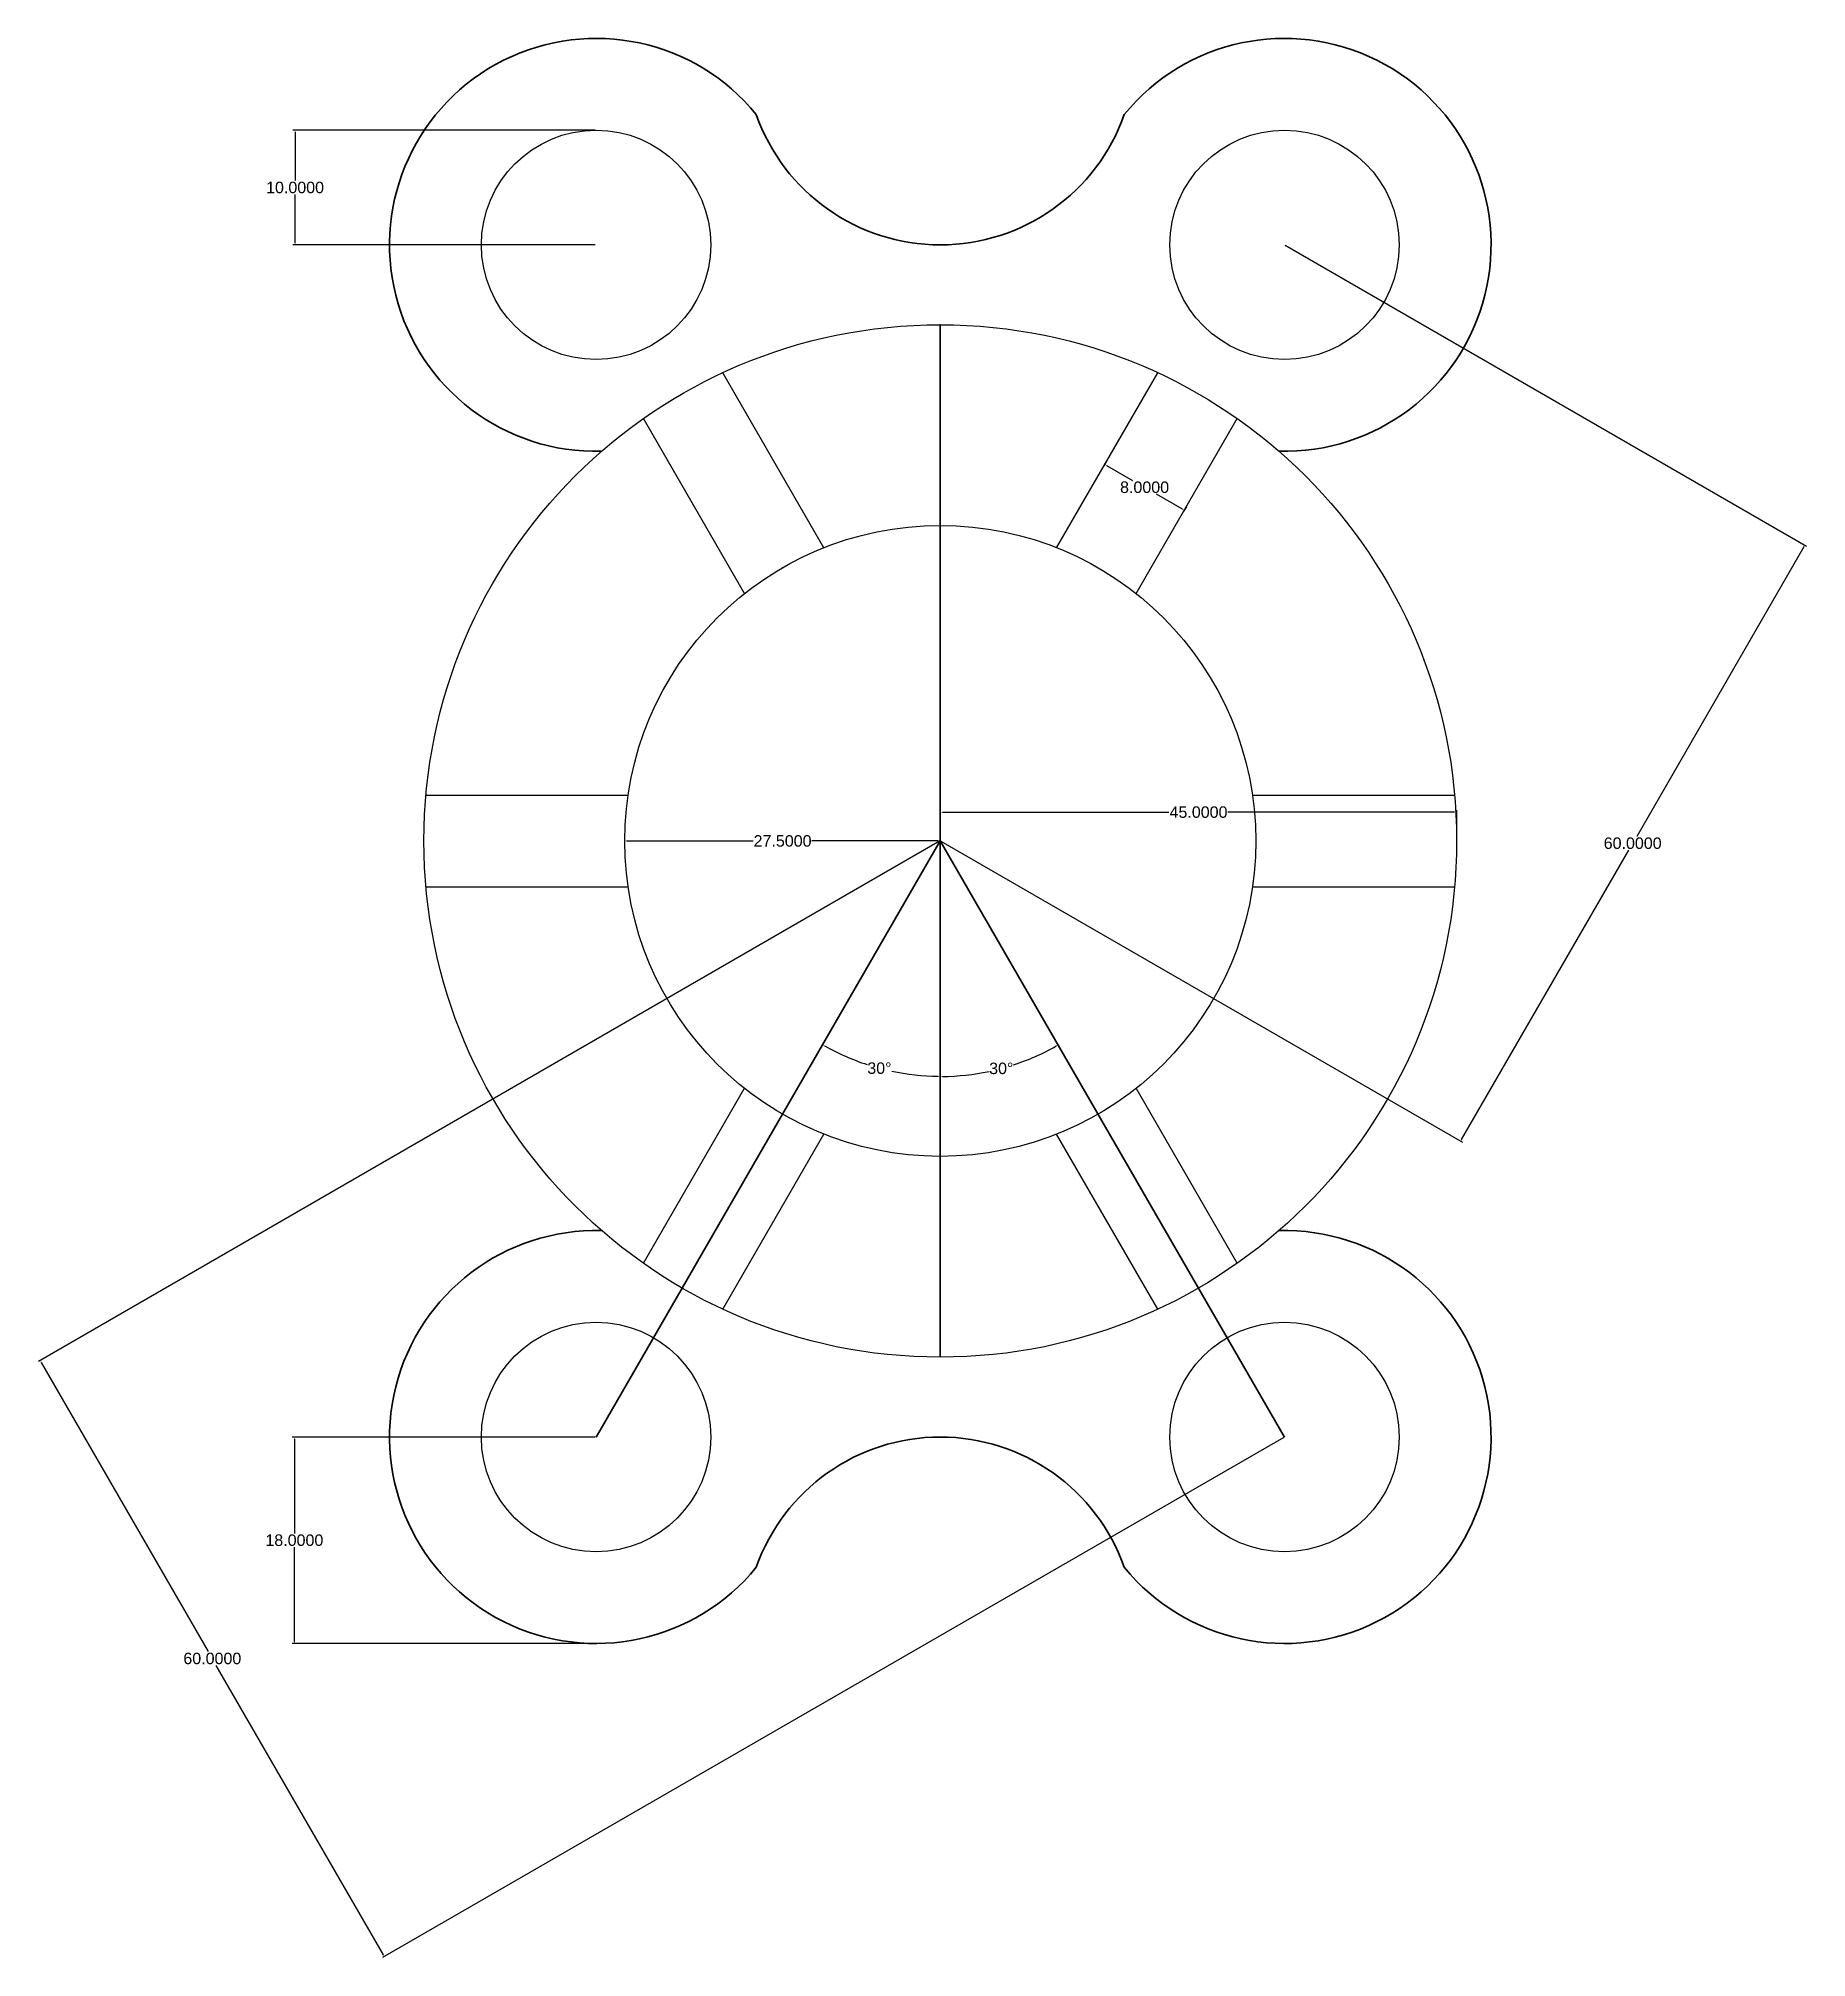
# Model space of a CAD drawing. Header units: inches. Extents: x 340 to 494, y 123 to 290.
import ezdxf

# ---------------------------------------------------------------- set-up
doc = ezdxf.new("R2010")
doc.units = ezdxf.units.IN
doc.header["$MEASUREMENT"] = 0
for name, color, linetype in [('inner circle', 7, 'Continuous'), ('outter circle', 7, 'Continuous'), ('the hard', 7, 'Continuous')]:
    doc.layers.add(name, color=color, linetype=linetype)
doc.layers.add('measurements', color=250, linetype='Continuous', lineweight=60, transparency=0.2)
doc.layers.add('mesurments lines', color=80, linetype='Continuous', transparency=0.5)
doc.styles.get("Standard").update_dxf_attribs({"font": 'arial.ttf', "height": 1})
doc.dimstyles.new('Annotative', dxfattribs={"dimscale": 0, "dimtxt": 0.18, "dimasz": 0.18, "dimexe": 0.18, "dimexo": 0.0625, "dimgap": 0.09, "dimtad": 0, "dimtih": 1, "dimtoh": 1, "dimdec": 4, "dimzin": 0, "dimdsep": 46, "dimtxsty": 'Standard', "dimcen": 0.09, "dimadec": 0, "dimazin": 0, "dimtfac": 1, "dimtdec": 4, "dimtofl": 0, "dimtmove": 0, "dimatfit": 3, "dimfxl": 1, "dimtolj": 1, "dimtzin": 0, "dimarcsym": 0})

# ---------------------------------------------------------------- blocks, each defined once
blk = doc.blocks.new('*D6')
at = {"layer": 'Defpoints', "color": 0, "linetype": 'Continuous', "lineweight": 100, "transparency": 16777216}
for p in [(448.35, 271.98), (418.35, 220.02), (463.69, 193.84)]:
    blk.add_point(p, dxfattribs=at)
at = {"layer": 'measurements', "color": 0, "linetype": 'Continuous', "lineweight": -2, "transparency": 16777216}
for p, q in [((448.4, 271.95), (493.85, 245.71)), ((493.6, 245.65), (479.04, 220.42)), ((418.4, 219.99), (463.85, 193.75)), ((463.78, 194), (478.35, 219.22))]:
    blk.add_line(p, q, dxfattribs=at)
at = {"layer": 'measurements', "color": 0, "linetype": 'Continuous', "lineweight": 100, "transparency": 16777216}
for points in [[(493.58, 245.66), (493.63, 245.63), (493.69, 245.8)], [(463.76, 194.01), (463.81, 193.98), (463.69, 193.84)]]:
    blk.add_solid(points, dxfattribs=at)
at = {"layer": 'measurements', "color": 0, "linetype": 'Continuous', "lineweight": 100, "transparency": 16777216, "insert": (478.69, 219.82), "char_height": 1, "attachment_point": 5}
blk.add_mtext('\\A1;60.0000', dxfattribs=at)
blk = doc.blocks.new('*D7')
at = {"layer": 'Defpoints', "color": 0, "linetype": 'Continuous', "lineweight": 100, "transparency": 16777216}
for p in [(432.89, 253.21), (439.61, 248.85), (439.82, 249.21)]:
    blk.add_point(p, dxfattribs=at)
at = {"layer": 'measurements', "color": 0, "linetype": 'Continuous', "lineweight": -2, "transparency": 16777216}
for p, q in [((432.86, 253.16), (432.59, 252.7)), ((432.84, 252.76), (435.11, 251.45)), ((439.45, 248.94), (437.19, 250.25)), ((439.79, 249.16), (439.52, 248.7))]:
    blk.add_line(p, q, dxfattribs=at)
at = {"layer": 'measurements', "color": 0, "linetype": 'Continuous', "lineweight": 100, "transparency": 16777216}
for points in [[(432.85, 252.79), (432.82, 252.74), (432.68, 252.85)], [(439.47, 248.97), (439.44, 248.92), (439.61, 248.85)]]:
    blk.add_solid(points, dxfattribs=at)
at = {"layer": 'measurements', "color": 0, "linetype": 'Continuous', "lineweight": 100, "transparency": 16777216, "insert": (436.15, 250.85), "char_height": 1, "attachment_point": 5}
blk.add_mtext('\\A1;8.0000', dxfattribs=at)
blk = doc.blocks.new('*D9')
at = {"layer": 'Defpoints', "color": 0, "linetype": 'Continuous', "lineweight": 100, "transparency": 16777216}
for p in [(388.35, 168.06), (362.05, 150.06), (388.35, 150.06)]:
    blk.add_point(p, dxfattribs=at)
at = {"layer": 'measurements', "color": 0, "linetype": 'Continuous', "lineweight": -2, "transparency": 16777216}
for p, q in [((388.28, 168.06), (361.87, 168.06)), ((362.05, 167.88), (362.05, 159.66)), ((362.05, 150.24), (362.05, 158.46)), ((388.28, 150.06), (361.87, 150.06))]:
    blk.add_line(p, q, dxfattribs=at)
at = {"layer": 'measurements', "color": 0, "linetype": 'Continuous', "lineweight": 100, "transparency": 16777216}
for points in [[(362.02, 167.88), (362.08, 167.88), (362.05, 168.06)], [(362.02, 150.24), (362.08, 150.24), (362.05, 150.06)]]:
    blk.add_solid(points, dxfattribs=at)
at = {"layer": 'measurements', "color": 0, "linetype": 'Continuous', "lineweight": 100, "transparency": 16777216, "insert": (362.05, 159.06), "char_height": 1, "attachment_point": 5}
blk.add_mtext('\\A1;18.0000', dxfattribs=at)
blk = doc.blocks.new('*D10')
at = {"layer": 'Defpoints', "color": 0, "linetype": 'Continuous', "lineweight": 100, "transparency": 16777216}
for p in [(362.11, 281.98), (388.35, 281.98), (388.35, 271.98)]:
    blk.add_point(p, dxfattribs=at)
at = {"layer": 'measurements', "color": 0, "linetype": 'Continuous', "lineweight": -2, "transparency": 16777216}
for p, q in [((388.28, 281.98), (361.93, 281.98)), ((362.11, 281.8), (362.11, 277.58)), ((362.11, 272.16), (362.11, 276.38)), ((388.28, 271.98), (361.93, 271.98))]:
    blk.add_line(p, q, dxfattribs=at)
at = {"layer": 'measurements', "color": 0, "linetype": 'Continuous', "lineweight": 100, "transparency": 16777216}
for points in [[(362.08, 281.8), (362.14, 281.8), (362.11, 281.98)], [(362.08, 272.16), (362.14, 272.16), (362.11, 271.98)]]:
    blk.add_solid(points, dxfattribs=at)
at = {"layer": 'measurements', "color": 0, "linetype": 'Continuous', "lineweight": 100, "transparency": 16777216, "insert": (362.11, 276.98), "char_height": 1, "attachment_point": 5}
blk.add_mtext('\\A1;10.0000', dxfattribs=at)
blk = doc.blocks.new('*D11')
at = {"layer": 'Defpoints', "color": 0, "linetype": 'Continuous', "lineweight": 100, "transparency": 16777216}
for p in [(418.35, 265.02), (418.35, 220.02), (421.91, 199.8), (418.35, 175.02), (448.35, 168.06)]:
    blk.add_point(p, dxfattribs=at)
at = {"layer": 'measurements', "color": 0, "linetype": 'Continuous', "lineweight": -2, "transparency": 16777216}
for start, end in [(288.1175, 299.4976), (270.5024, 281.9273)]:
    blk.add_arc((418.35, 220.02), 20.53, start, end, dxfattribs=at)
at = {"layer": 'measurements', "color": 0, "linetype": 'Continuous', "lineweight": 100, "transparency": 16777216}
for points in [[(428.44, 202.18), (428.47, 202.13), (428.61, 202.24)], [(418.53, 199.46), (418.53, 199.52), (418.35, 199.49)]]:
    blk.add_solid(points, dxfattribs=at)
at = {"layer": 'measurements', "color": 0, "linetype": 'Continuous', "lineweight": 100, "transparency": 16777216, "insert": (423.66, 200.19), "char_height": 1, "attachment_point": 5}
blk.add_mtext('\\A1;30°', dxfattribs=at)
blk = doc.blocks.new('*D12')
at = {"layer": 'Defpoints', "color": 0, "linetype": 'Continuous', "lineweight": 100, "transparency": 16777216}
for p in [(418.35, 265.02), (418.35, 220.02), (411.33, 200.75), (418.35, 175.02), (388.35, 168.06)]:
    blk.add_point(p, dxfattribs=at)
at = {"layer": 'measurements', "color": 0, "linetype": 'Continuous', "lineweight": -2, "transparency": 16777216}
for start, end in [(240.5029, 251.8793), (258.0757, 269.4971)]:
    blk.add_arc((418.35, 220.02), 20.51, start, end, dxfattribs=at)
at = {"layer": 'measurements', "color": 0, "linetype": 'Continuous', "lineweight": 100, "transparency": 16777216}
for points in [[(408.23, 202.15), (408.26, 202.2), (408.09, 202.26)], [(418.17, 199.54), (418.17, 199.48), (418.35, 199.51)]]:
    blk.add_solid(points, dxfattribs=at)
at = {"layer": 'measurements', "color": 0, "linetype": 'Continuous', "lineweight": 100, "transparency": 16777216, "insert": (413.04, 200.21), "char_height": 1, "attachment_point": 5}
blk.add_mtext('\\A1;30°', dxfattribs=at)
blk = doc.blocks.new('*D13')
at = {"layer": 'Defpoints', "color": 0, "linetype": 'Continuous', "lineweight": 100, "transparency": 16777216}
for p in [(418.35, 220.02), (448.35, 168.06), (369.9, 122.77)]:
    blk.add_point(p, dxfattribs=at)
at = {"layer": 'measurements', "color": 0, "linetype": 'Continuous', "lineweight": -2, "transparency": 16777216}
for p, q in [((418.29, 219.99), (339.74, 174.64)), ((339.99, 174.57), (354.55, 149.35)), ((448.29, 168.03), (369.74, 122.68)), ((369.81, 122.92), (355.24, 148.15))]:
    blk.add_line(p, q, dxfattribs=at)
at = {"layer": 'measurements', "color": 0, "linetype": 'Continuous', "lineweight": 100, "transparency": 16777216}
for points in [[(340.01, 174.59), (339.96, 174.56), (339.9, 174.73)], [(369.83, 122.94), (369.78, 122.91), (369.9, 122.77)]]:
    blk.add_solid(points, dxfattribs=at)
at = {"layer": 'measurements', "color": 0, "linetype": 'Continuous', "lineweight": 100, "transparency": 16777216, "insert": (354.9, 148.75), "char_height": 1, "attachment_point": 5}
blk.add_mtext('\\A1;60.0000', dxfattribs=at)
blk = doc.blocks.new('*D14')
at = {"layer": 'Defpoints', "color": 0, "linetype": 'Continuous', "lineweight": 100, "transparency": 16777216}
for p in [(390.85, 220.02), (390.85, 220.02), (418.35, 220.02)]:
    blk.add_point(p, dxfattribs=at)
at = {"layer": 'measurements', "color": 0, "linetype": 'Continuous', "lineweight": -2, "transparency": 16777216}
for p, q in [((390.85, 220.08), (390.85, 220.2)), ((391.03, 220.02), (402.03, 220.02)), ((418.17, 220.02), (407.16, 220.02)), ((418.35, 220.08), (418.35, 220.2))]:
    blk.add_line(p, q, dxfattribs=at)
at = {"layer": 'measurements', "color": 0, "linetype": 'Continuous', "lineweight": 100, "transparency": 16777216}
for points in [[(391.03, 220.05), (391.03, 219.99), (390.85, 220.02)], [(418.17, 220.05), (418.17, 219.99), (418.35, 220.02)]]:
    blk.add_solid(points, dxfattribs=at)
at = {"layer": 'measurements', "color": 0, "linetype": 'Continuous', "lineweight": 100, "transparency": 16777216, "insert": (404.6, 220.02), "char_height": 1, "attachment_point": 5}
blk.add_mtext('\\A1;27.5000', dxfattribs=at)
blk = doc.blocks.new('*D15')
at = {"layer": 'Defpoints', "color": 0, "linetype": 'Continuous', "lineweight": 100, "transparency": 16777216}
for p in [(418.35, 222.53), (418.35, 220.02), (463.35, 220.02)]:
    blk.add_point(p, dxfattribs=at)
at = {"layer": 'measurements', "color": 0, "linetype": 'Continuous', "lineweight": -2, "transparency": 16777216}
for p, q in [((418.35, 220.08), (418.35, 222.71)), ((418.53, 222.53), (438.27, 222.53)), ((463.17, 222.53), (443.42, 222.53)), ((463.35, 220.08), (463.35, 222.71))]:
    blk.add_line(p, q, dxfattribs=at)
at = {"layer": 'measurements', "color": 0, "linetype": 'Continuous', "lineweight": 100, "transparency": 16777216}
for points in [[(418.53, 222.56), (418.53, 222.5), (418.35, 222.53)], [(463.17, 222.56), (463.17, 222.5), (463.35, 222.53)]]:
    blk.add_solid(points, dxfattribs=at)
at = {"layer": 'measurements', "color": 0, "linetype": 'Continuous', "lineweight": 100, "transparency": 16777216, "insert": (440.85, 222.53), "char_height": 1, "attachment_point": 5}
blk.add_mtext('\\A1;45.0000', dxfattribs=at)

msp = doc.modelspace()

# ---------------------------------------------------------------- linework, layer by layer
at = {"layer": 'inner circle'}
msp.add_circle((418.34576, 220.02144), 27.5, dxfattribs=at)
at = {"layer": 'mesurments lines', "linetype": 'Continuous', "lineweight": 100}
for p, q in [((418.34576, 265.02144), (418.34576, 175.02144)), ((418.34576, 220.02144), (388.34576, 168.05992)), ((448.34576, 168.05992), (418.34576, 220.02144))]:
    msp.add_line(p, q, dxfattribs=at)
at = {"layer": 'mesurments lines'}
msp.add_point((404.59576, 243.83714), dxfattribs=at)
at = {"layer": 'outter circle'}
for p, q in [((408.20609, 245.58386), (399.39893, 260.83832)), ((428.48543, 245.58386), (437.29259, 260.83832)), ((401.27789, 241.58386), (392.47072, 256.83832)), ((435.41363, 241.58386), (444.2208, 256.83832)), ((373.52389, 224.02144), (391.13822, 224.02144)), ((445.5533, 224.02144), (463.16763, 224.02144)), ((373.52389, 216.02144), (391.13822, 216.02144)), ((445.5533, 216.02144), (463.16763, 216.02144)), ((392.47072, 183.20456), (401.27789, 198.45902)), ((444.2208, 183.20456), (435.41363, 198.45902)), ((399.39893, 179.20456), (408.20609, 194.45902)), ((437.29259, 179.20456), (428.48543, 194.45902))]:
    msp.add_line(p, q, dxfattribs=at)
msp.add_circle((418.34576, 220.02144), 45, dxfattribs=at)
msp.add_point((418.34576, 265.02144), dxfattribs=at)
at = {"layer": 'the hard'}
for centre in [(388.34576, 271.98296), (448.34576, 271.98296), (388.34576, 168.05992), (448.34576, 168.05992)]:
    msp.add_circle(centre, 10, dxfattribs=at)
at = {"layer": 'the hard', "linetype": 'Continuous', "lineweight": 100}
for centre, radius, start, end in [((388.34576, 271.98296), 18, 39.128777, 271.5420017), ((448.34576, 271.98296), 18, 268.4579983, 140.871223), ((418.34576, 288.98296), 17, 199.3788542, 340.6211458), ((388.34576, 168.05992), 18, 88.4579983, 320.871223), ((448.34576, 168.05992), 18, 219.128777, 91.5420017), ((418.34576, 151.05992), 17, 19.3788542, 160.6211458)]:
    msp.add_arc(centre, radius, start, end, dxfattribs=at)

# ---------------------------------------------------------------- dimensions: what is measured, and where the dimension line sits
at = {"layer": 'measurements', "linetype": 'Continuous', "lineweight": 100}
for base, p1, p2, picture, middle in [((362.10809, 281.98296), (388.34576, 271.98296), (388.34576, 281.98296), '*D10', (362.10809, 276.98296)), ((362.04906, 150.05992), (388.34576, 168.05992), (388.34576, 150.05992), '*D9', (362.04906, 159.05992))]:
    dim = msp.add_linear_dim(base=base, p1=p1, p2=p2, angle=90, dimstyle='Annotative', dxfattribs=at)
    dim.commit()
    dim.dimension.update_dxf_attribs({"geometry": picture, "text_midpoint": middle})
for p1, p2, distance, picture, middle in [((448.34576, 271.98296), (418.34576, 220.02144), 52.36234, '*D6', (478.69288, 219.82103)), ((432.88901, 253.21109), (439.81721, 249.21109), -0.41482, '*D7', (436.1457, 250.85185)), ((418.34576, 220.02144), (448.34576, 168.05992), -90.58464, '*D13', (354.89716, 148.74836))]:
    dim = msp.add_aligned_dim(p1=p1, p2=p2, distance=distance, dimstyle='Annotative', dxfattribs=at)
    dim.commit()
    dim.dimension.update_dxf_attribs({"geometry": picture, "text_midpoint": middle})
for base, line1, line2, picture, middle in [((411.33141, 200.74968), ((418.34576, 220.02144), (388.34576, 168.05992)), ((418.34576, 265.02144), (418.34576, 175.02144)), '*D12', (413.03775, 200.21168)), ((421.91059, 199.80426), ((418.34576, 265.02144), (418.34576, 175.02144)), ((448.34576, 168.05992), (418.34576, 220.02144)), '*D11', (423.65907, 200.19189))]:
    dim = msp.add_angular_dim_2l(base=base, line1=line1, line2=line2, dimstyle='Annotative', override={"dimscale": 0}, dxfattribs=at)
    dim.commit()
    dim.dimension.update_dxf_attribs({"geometry": picture, "text_midpoint": middle})
for base, p1, p2, picture, middle in [((418.34576, 222.53236), (463.34576, 220.02144), (418.34576, 220.02144), '*D15', (440.84576, 222.53236)), ((390.84576, 220.02144), (418.34576, 220.02144), (390.84576, 220.02144), '*D14', (404.59576, 220.02144))]:
    dim = msp.add_linear_dim(base=base, p1=p1, p2=p2, dimstyle='Annotative', dxfattribs=at)
    dim.commit()
    dim.dimension.update_dxf_attribs({"geometry": picture, "text_midpoint": middle})

doc.saveas('drawing.dxf')
